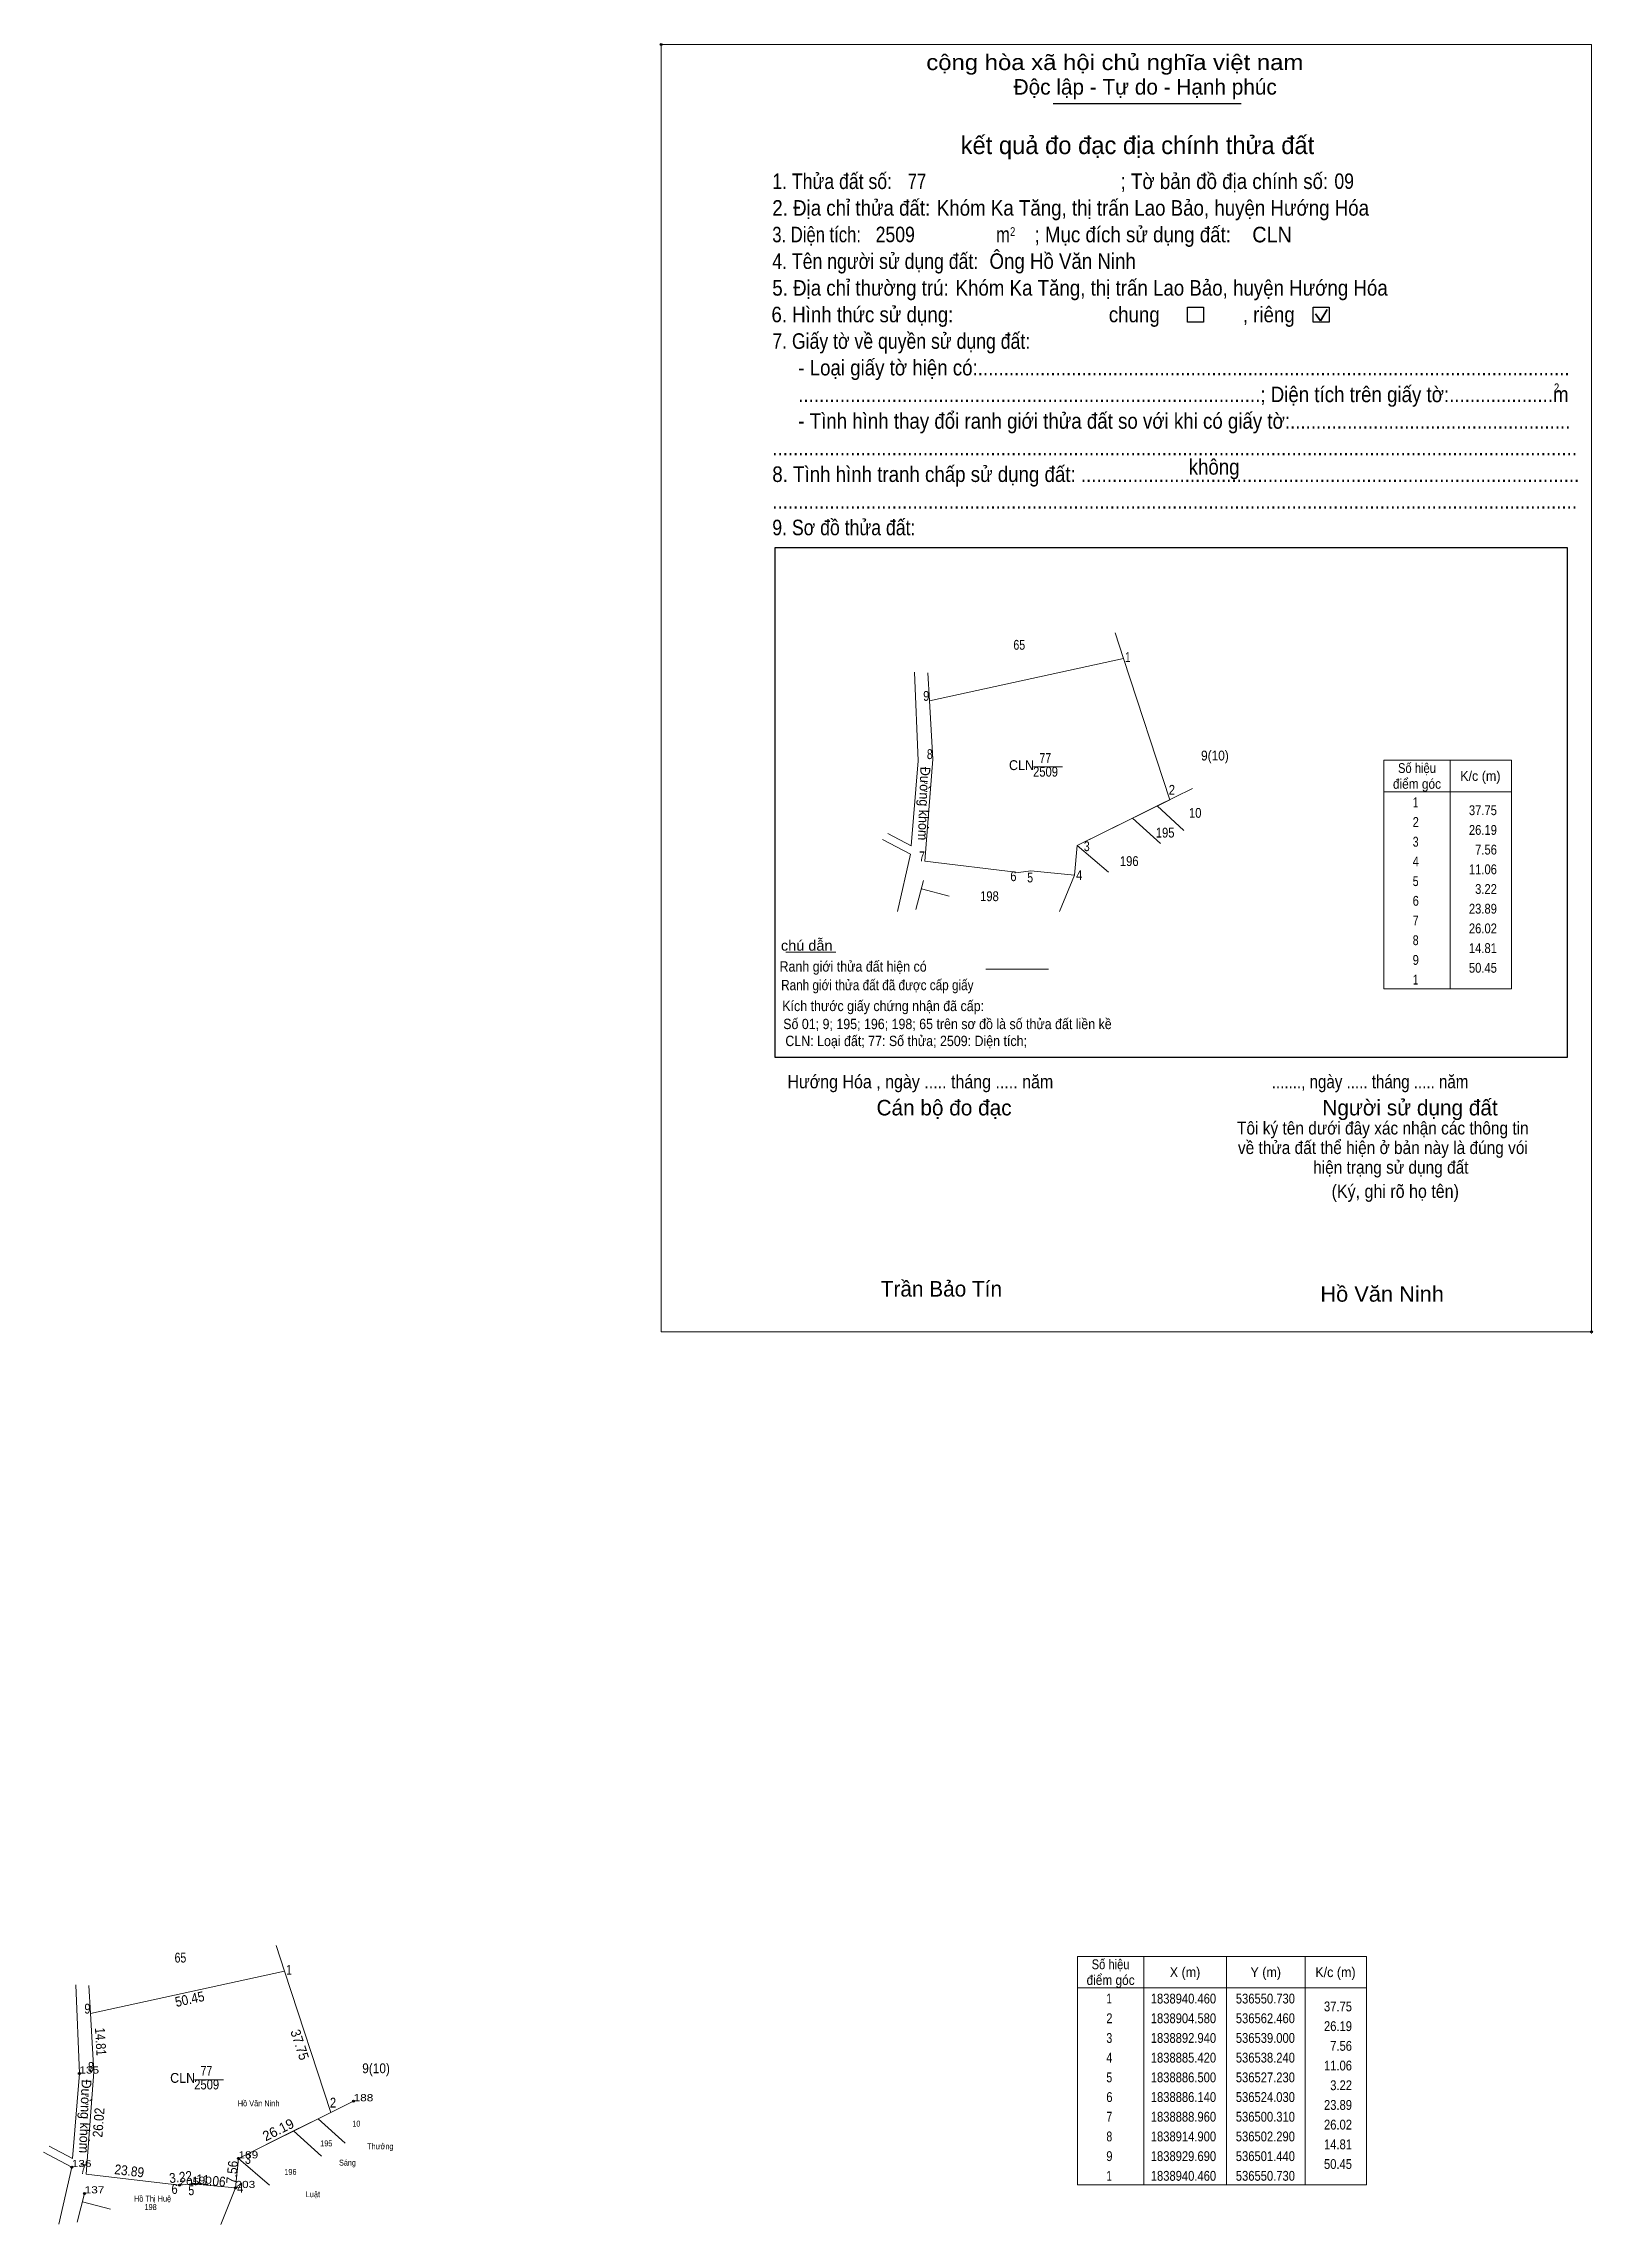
# Model space of a CAD drawing. Header units: metres. Extents: x 535860 to 536883, y 1838876 to 1839430.
# Drawn here: x 536490 to 536883, y 1838876 to 1839430 of the extents above; entities that cross this region are included whole.
import ezdxf
from ezdxf.enums import TextEntityAlignment as Align

# ---------------------------------------------------------------- set-up
doc = ezdxf.new("R2010")
doc.units = ezdxf.units.M
doc.header["$PDMODE"] = 32
doc.header["$PDSIZE"] = 0.5
doc.linetypes.add('SHORT_DASHED', pattern=[2.7, 1.5, -1.2])
for name, color, linetype, lineweight in [('1', 7, 'SHORT_DASHED', 13), ('10', 7, 'Continuous', 13), ('17', 7, 'Continuous', 13), ('2', 7, 'Continuous', 25), ('6', 7, 'Continuous', 13), ('63', 7, 'Continuous', 13)]:
    doc.layers.add(name, color=color, linetype=linetype, lineweight=lineweight)
doc.layers.add('12', color=7, linetype='Continuous')
doc.layers.add('7', color=7, linetype='Continuous')

msp = doc.modelspace()

# ---------------------------------------------------------------- texts
at = {"layer": '1'}
for s, width, p in [('CLN', 0.95, (536737.855, 1839245.33)), ('77', 0.8, (536743.9, 1839247.14)), ('9(10)', 0.9, (536786.97, 1839247.77)), ('2509', 0.85, (536743.955, 1839243.66)), ('77', 0.8, (536530.88, 1838913.92)), ('9(10)', 0.9, (536573.95, 1838914.55)), ('CLN', 0.95, (536524.835, 1838912.11)), ('2509', 0.85, (536530.935, 1838910.44))]:
    msp.add_text(s, height=2.5, dxfattribs=dict(at, width=width)).set_placement(p, align=Align.CENTER)
at = {"layer": '10'}
for s, height, width, p in [('65', 2.5, 0.8, (536737.29, 1839275.87)), ('10', 2.5, 0.85, (536781.965, 1839233.22)), ('195', 2.5, 0.85, (536774.33, 1839228.2)), ('196', 2.5, 0.85, (536765.22, 1839220.97)), ('198', 2.5, 0.85, (536729.71, 1839212.06)), ('65', 2.5, 0.8, (536524.27, 1838942.65)), ('Hồ Văn Ninh', 1.5, 0.9, (536544.125, 1838906.16)), ('10', 1.5, 0.85, (536568.94, 1838901)), ('195', 1.5, 0.85, (536561.305, 1838895.98)), ('Thưởng', 1.5, 0.9, (536575.025, 1838895.24)), ('196', 1.5, 0.85, (536552.2, 1838888.75)), ('Sáng', 1.5, 0.8, (536566.69, 1838891.1)), ('Hồ Thị Huệ', 1.5, 0.9, (536517.19, 1838881.95)), ('Luật', 1.5, 0.9, (536557.915, 1838883.09)), ('198', 1.5, 0.85, (536516.69, 1838879.84))]:
    msp.add_text(s, height=height, dxfattribs=dict(at, width=width)).set_placement(p, align=Align.CENTER)
at = {"layer": '12', "width": 1.25}
for s, p in [('135', (536498.6, 1838914.47)), ('188', (536568.23, 1838907.44)), ('189', (536539, 1838892.94)), ('136', (536496.66, 1838890.73)), ('205', (536524.02, 1838886.14)), ('190', (536527.23, 1838886.5)), ('137', (536499.94, 1838884.06)), ('203', (536538.24, 1838885.42))]:
    msp.add_text(s, height=1.8, dxfattribs=at).set_placement(p)
at = {"layer": '2'}
for s, height, width, p in [('cộng hòa xã hội chủ nghĩa việt nam', 3.943, 1.15, (536713.68, 1839423.02)), ('1. Thửa đất số:', 3.943, 0.85, (536674.57, 1839392.82)), ('; Tờ bản đồ địa chính số:', 3.943, 0.9, (536763.02, 1839392.82)), ('09', 3.937, 0.85, (536817.31, 1839392.85)), ('77', 3.94, 0.8, (536708.96, 1839392.82)), ('2. Địa chỉ thửa đất:', 3.943, 0.9, (536674.57, 1839386.06)), ('Khóm Ka Tăng, thị trấn Lao Bảo, huyện Hướng Hóa', 3.945, 0.9, (536716.35, 1839386.06)), ('3. Diện tích:', 3.943, 0.8, (536674.57, 1839379.3)), ('2509', 3.94, 0.85, (536700.81, 1839379.32)), ('m', 3.943, 0.8, (536731.39, 1839379.3)), ('2', 2.253, 0.8, (536734.94, 1839380.87)), ('; Mục đích sử dụng đất:', 3.943, 0.9, (536741.18, 1839379.3)), ('CLN', 3.95, 0.95, (536796.46, 1839379.28)), ('4. Tên người sử dụng đất:', 3.943, 0.85, (536674.57, 1839372.54)), ('Ông Hồ Văn Ninh', 3.94, 0.9, (536729.72, 1839372.56)), ('5. Địa chỉ thường trú:', 3.943, 0.9, (536674.57, 1839365.76)), ('Khóm Ka Tăng, thị trấn Lao Bảo, huyện Hướng Hóa', 3.945, 0.9, (536721.1, 1839365.76)), ('6. Hình thức sử dụng:', 3.943, 0.9, (536674.35, 1839359)), ('chung                , riêng', 3.943, 0.9, (536760.03, 1839359)), ('7. Giấy tờ về quyền sử dụng đất:', 3.943, 0.85, (536674.57, 1839352.26)), ('     - Loại giấy tờ hiện có:..................................................................................................................', 3.943, 0.9, (536674.57, 1839345.51)), ('     .........................................................................................; Diện tích trên giấy tờ:....................m', 3.943, 0.9, (536674.57, 1839338.72)), ('2', 2.253, 0.8, (536873.07, 1839341.23)), ('     - Tình hình thay đổi ranh giới thửa đất so với khi có giấy tờ:......................................................', 3.943, 0.9, (536674.57, 1839331.98)), ('...........................................................................................................................................................', 3.943, 0.9, (536674.57, 1839325.21)), ('8. Tình hình tranh chấp sử dụng đất: ................................................................................................', 3.943, 0.9, (536674.57, 1839318.46)), ('không', 3.943, 0.9, (536780.3, 1839320.32)), ('9. Sơ đồ thửa đất:', 3.943, 0.85, (536674.57, 1839304.94)), ('...........................................................................................................................................................', 3.943, 0.9, (536674.57, 1839311.7)), ('Hướng Hóa , ngày ..... tháng ..... năm ', 3.377, 0.9, (536678.41, 1839164.56)), ('......., ngày ..... tháng ..... năm ', 3.377, 0.85, (536801.41, 1839164.56)), ('(Ký, ghi rõ họ tên)', 3.38, 0.9, (536816.6, 1839136.74)), ('Hồ Văn Ninh', 3.94, 1.05, (536813.75, 1839110.39))]:
    msp.add_text(s, height=height, dxfattribs=dict(at, width=width)).set_placement(p)
for s, height, p in [('Độc lập - Tự do - Hạnh phúc', 3.943, (536735.85, 1839416.78)), ('Cán bộ đo đạc', 3.943, (536701.04, 1839157.67)), ('Người sử dụng đất', 3.943, (536814.26, 1839157.67)), ('Trần Bảo Tín', 3.945, (536702.12, 1839111.69))]:
    msp.add_text(s, height=height, dxfattribs=at).set_placement(p)
for s, height, p in [('kết quả đo đạc địa chính thửa đất', 4.506, (536767.3, 1839401.69)), ('.', 1.127, (536882.537, 1839102.16))]:
    msp.add_text(s, height=height, dxfattribs=at).set_placement(p, align=Align.CENTER)
at = {"layer": '2', "width": 0.9}
for s, p in [('Tôi ký tên dưới đây xác nhận các thông tin', (536829.615, 1839152.83)), ('về thửa đất thể hiện ở bản này là đúng vói', (536829.63, 1839147.87)), ('hiện trạng sử dụng đất', (536831.64, 1839142.88))]:
    msp.add_text(s, height=3.257, dxfattribs=at).set_placement(p, align=Align.CENTER)
at = {"layer": '6'}
for s, height, width, p in [('chú dẫn', 2.624, 1.05, (536676.76, 1839199.49)), ('Ranh giới thửa đất hiện có ', 2.624, 0.9, (536676.41, 1839194.17)), ('Ranh giới thửa đất đã được cấp giấy', 2.624, 0.85, (536676.81, 1839189.46)), ('Kích thước giấy chứng nhận đã cấp:', 2.624, 0.9, (536677.1, 1839184.15)), ('Số 01; 9; 195; 196; 198; 65 trên sơ đồ là số thửa đất liền kề', 2.62, 0.9, (536677.34, 1839179.58)), (' CLN: Loại đất; 77: Số thửa; 2509: Diện tích;', 2.62, 0.9, (536677.01, 1839175.27))]:
    msp.add_text(s, height=height, dxfattribs=dict(at, width=width)).set_placement(p)
at = {"layer": '63'}
for s, width, p in [(' 1', 0.75, (536765.55, 1839272.77)), (' 9', 0.85, (536714.46, 1839262.91)), (' 8', 0.8, (536715.31, 1839248.12)), (' 2', 0.85, (536776.83, 1839239.06)), ('37.75', 0.85, (536858.58, 1839233.89)), ('26.19', 0.85, (536858.58, 1839228.89)), (' 3', 0.8, (536755.17, 1839224.75)), ('7.56', 0.85, (536858.58, 1839223.89)), (' 7', 0.8, (536713.33, 1839222.18)), (' 4', 0.85, (536753.29, 1839217.42)), ('11.06', 0.85, (536858.58, 1839218.89)), (' 6', 0.85, (536736.59, 1839217.14)), (' 5', 0.8, (536740.79, 1839216.82)), ('3.22', 0.85, (536858.58, 1839213.89)), ('23.89', 0.85, (536858.58, 1839208.89)), ('26.02', 0.85, (536858.58, 1839203.89)), ('14.81', 0.85, (536858.58, 1839198.89)), ('50.45', 0.85, (536858.58, 1839193.89)), (' 1', 0.75, (536552.53, 1838939.55)), (' 9', 0.85, (536501.44, 1838929.69)), ('37.75', 0.85, (536821.78, 1838930.25)), ('26.19', 0.85, (536821.78, 1838925.25)), ('7.56', 0.85, (536821.78, 1838920.25)), (' 8', 0.8, (536502.29, 1838914.9)), ('11.06', 0.85, (536821.78, 1838915.25)), ('3.22', 0.85, (536821.78, 1838910.25)), (' 2', 0.85, (536563.81, 1838905.84)), ('23.89', 0.85, (536821.78, 1838905.25)), ('26.02', 0.85, (536821.78, 1838900.25)), (' 3', 0.8, (536542.15, 1838891.53)), ('14.81', 0.85, (536821.78, 1838895.25)), (' 7', 0.8, (536500.31, 1838888.96)), ('50.45', 0.85, (536821.78, 1838890.25)), (' 6', 0.85, (536523.57, 1838883.92)), (' 5', 0.8, (536527.77, 1838883.6)), (' 4', 0.85, (536540.27, 1838884.2))]:
    msp.add_text(s, height=2.5, dxfattribs=dict(at, width=width)).set_placement(p, align=Align.RIGHT)
for s, width, p in [('Số hiệu', 0.85, (536838.28, 1839244.59)), ('điểm góc', 0.9, (536838.28, 1839240.59)), ('K/c (m)', 0.95, (536854.38, 1839242.59)), (' 1', 0.75, (536837.575, 1839235.89)), (' 2', 0.85, (536837.58, 1839230.89)), (' 3', 0.8, (536837.58, 1839225.89)), (' 4', 0.85, (536837.575, 1839220.89)), (' 5', 0.8, (536837.58, 1839215.89)), (' 6', 0.85, (536837.58, 1839210.89)), (' 8', 0.8, (536837.58, 1839200.89)), (' 7', 0.8, (536837.58, 1839205.89)), (' 9', 0.85, (536837.575, 1839195.89)), (' 1', 0.75, (536837.575, 1839190.89)), ('Số hiệu', 0.85, (536760.48, 1838940.95)), ('điểm góc', 0.9, (536760.48, 1838936.95)), ('X (m)', 0.95, (536779.38, 1838938.95)), ('Y (m)', 0.95, (536799.875, 1838938.95)), ('K/c (m)', 0.95, (536817.58, 1838938.95)), (' 1', 0.75, (536759.775, 1838932.25)), ('1838940.460', 0.85, (536778.98, 1838932.25)), ('536550.730', 0.85, (536799.785, 1838932.25)), (' 2', 0.85, (536759.78, 1838927.25)), ('1838904.580', 0.85, (536778.98, 1838927.25)), ('536562.460', 0.85, (536799.785, 1838927.25)), (' 3', 0.8, (536759.78, 1838922.25)), ('1838892.940', 0.85, (536778.98, 1838922.25)), ('536539.000', 0.85, (536799.785, 1838922.25)), (' 4', 0.85, (536759.775, 1838917.25)), ('1838885.420', 0.85, (536778.98, 1838917.25)), ('536538.240', 0.85, (536799.785, 1838917.25)), (' 5', 0.8, (536759.78, 1838912.25)), (' 6', 0.85, (536759.78, 1838907.25)), ('1838886.500', 0.85, (536778.98, 1838912.25)), ('1838886.140', 0.85, (536778.98, 1838907.25)), ('536527.230', 0.85, (536799.785, 1838912.25)), ('536524.030', 0.85, (536799.785, 1838907.25)), (' 7', 0.8, (536759.78, 1838902.25)), ('1838888.960', 0.85, (536778.98, 1838902.25)), ('536500.310', 0.85, (536799.785, 1838902.25)), (' 8', 0.8, (536759.78, 1838897.25)), ('1838914.900', 0.85, (536778.98, 1838897.25)), ('536502.290', 0.85, (536799.785, 1838897.25)), (' 9', 0.85, (536759.775, 1838892.25)), ('1838929.690', 0.85, (536778.98, 1838892.25)), ('536501.440', 0.85, (536799.785, 1838892.25)), (' 1', 0.75, (536759.775, 1838887.25)), ('1838940.460', 0.85, (536778.98, 1838887.25)), ('536550.730', 0.85, (536799.785, 1838887.25))]:
    msp.add_text(s, height=2.5, dxfattribs=dict(at, width=width)).set_placement(p, align=Align.CENTER)
for s, rotation, width, p in [('Đường khóm', 267.949, 0.95, (536711.872, 1839236.865)), ('50.45', 12.326, 0.9, (536526.888, 1838932.153)), ('14.81', 273.289, 0.85, (536502.764, 1838922.497)), ('37.75', 288.104, 0.95, (536553.391, 1838921.393)), ('Đường khóm', 267.949, 0.95, (536498.852, 1838903.645)), ('26.02', 85.635, 0.9, (536504.723, 1838901.93)), ('23.89', 353.22, 0.9, (536511.142, 1838888.526)), ('3.22', 6.419, 0.9, (536524.465, 1838886.97)), ('11.06', 354.398, 0.9, (536531.868, 1838886.074)), ('7.56', 84.229, 0.9, (536538.636, 1838889.304))]:
    msp.add_text(s, height=2.5, rotation=rotation, dxfattribs=dict(at, width=width)).set_placement(p, align=Align.CENTER)
msp.add_text('26.19', height=2.5, rotation=26.389, dxfattribs=at).set_placement((536549.659, 1838899.08), align=Align.CENTER)

# ---------------------------------------------------------------- linework, layer by layer
at = {"layer": '1', "linetype": 'Continuous'}
for points in [[(536763.76, 1839273.68), (536775.49, 1839237.8), (536752.03, 1839226.16), (536751.27, 1839218.64), (536740.26, 1839219.72), (536737.06, 1839219.36), (536713.34, 1839222.18), (536715.32, 1839248.12), (536714.47, 1839262.91)], [(536550.73, 1838940.46), (536562.46, 1838904.58), (536539, 1838892.94), (536538.24, 1838885.42), (536527.23, 1838886.5), (536524.03, 1838886.14), (536500.31, 1838888.96), (536502.29, 1838914.9), (536501.44, 1838929.69)]]:
    msp.add_lwpolyline(points, close=True, dxfattribs=at)
at = {"layer": '10'}
for p, q in [((536761.65, 1839280.15), (536763.76, 1839273.68)), ((536710.7, 1839270.19), (536711.63, 1839247.69)), ((536714.47, 1839262.91), (536714.06, 1839270.03)), ((536763.76, 1839273.68), (536775.49, 1839237.8)), ((536711.63, 1839247.69), (536709.87, 1839226.12)), ((536713.34, 1839222.18), (536715.32, 1839248.12)), ((536772.3, 1839236.22), (536781.26, 1839240.66)), ((536752.03, 1839226.16), (536766.03, 1839233.11)), ((536772.3, 1839236.22), (536766.03, 1839233.11)), ((536766.03, 1839233.11), (536773.12, 1839226.7)), ((536772.3, 1839236.22), (536779.09, 1839230.01)), ((536709.69, 1839223.95), (536702.55, 1839227.73)), ((536709.87, 1839226.12), (536703.93, 1839229.27)), ((536759.93, 1839219.38), (536752.03, 1839226.16)), ((536706.38, 1839209.42), (536709.69, 1839223.95)), ((536713.34, 1839222.18), (536737.06, 1839219.36)), ((536740.26, 1839219.72), (536737.05, 1839219.36)), ((536712.97, 1839217.28), (536711.05, 1839209.94)), ((536712.42, 1839215.15), (536719.5, 1839213.29)), ((536747.53, 1839209.4), (536751.27, 1839218.64)), ((536548.62, 1838946.93), (536550.73, 1838940.46)), ((536550.73, 1838940.46), (536562.46, 1838904.58)), ((536497.67, 1838936.97), (536498.6, 1838914.47)), ((536501.44, 1838929.69), (536501.03, 1838936.81)), ((536498.6, 1838914.47), (536496.84, 1838892.9)), ((536500.31, 1838888.96), (536502.29, 1838914.9)), ((536559.27, 1838903), (536568.23, 1838907.44)), ((536539, 1838892.94), (536553, 1838899.89)), ((536559.27, 1838903), (536553, 1838899.89)), ((536553, 1838899.89), (536560.09, 1838893.48)), ((536559.27, 1838903), (536566.06, 1838896.79)), ((536496.66, 1838890.73), (536489.52, 1838894.51)), ((536496.84, 1838892.9), (536490.9, 1838896.05)), ((536493.35, 1838876.2), (536496.66, 1838890.73)), ((536500.31, 1838888.96), (536524.03, 1838886.14)), ((536546.9, 1838886.16), (536539, 1838892.94)), ((536499.94, 1838884.06), (536498.02, 1838876.72)), ((536527.23, 1838886.5), (536524.02, 1838886.14)), ((536534.5, 1838876.18), (536538.24, 1838885.42)), ((536499.39, 1838881.93), (536506.47, 1838880.07))]:
    msp.add_line(p, q, dxfattribs=at)
for points in [[(536715.32, 1839248.12), (536714.47, 1839262.91), (536763.76, 1839273.68)], [(536752.03, 1839226.16), (536751.27, 1839218.64), (536740.26, 1839219.72)], [(536502.29, 1838914.9), (536501.44, 1838929.69), (536550.73, 1838940.46)], [(536539, 1838892.94), (536538.24, 1838885.42), (536527.23, 1838886.5)]]:
    msp.add_lwpolyline(points, dxfattribs=at)
at = {"layer": '17'}
msp.add_line((536678, 1839199.14), (536690.67, 1839199.14), dxfattribs=at)
at = {"layer": '2'}
for p, q in [((536745.86, 1839414.49), (536793.62, 1839414.49)), ((536675.33, 1839301.84), (536876.43, 1839301.84)), ((536876.43, 1839301.84), (536876.43, 1839172.39))]:
    msp.add_line(p, q, dxfattribs=at)
at = {"layer": '2', "lineweight": 35}
for p, q in [((536812.48, 1839361.1), (536813.82, 1839359.35)), ((536813.82, 1839359.35), (536815.46, 1839362.28))]:
    msp.add_line(p, q, dxfattribs=at)
at = {"layer": '2', "lineweight": 13}
msp.add_lwpolyline([(536646.37, 1839429.48), (536882.58, 1839429.48), (536882.58, 1839102.77), (536646.37, 1839102.77)], close=True, dxfattribs=at)
at = {"layer": '2'}
for points in [[(536780.04, 1839362.84), (536784.09, 1839362.84), (536784.09, 1839359.06), (536780.04, 1839359.06)], [(536811.95, 1839362.84), (536816.01, 1839362.84), (536816.01, 1839359.06), (536811.95, 1839359.06)]]:
    msp.add_lwpolyline(points, close=True, dxfattribs=at)
msp.add_lwpolyline([(536876.43, 1839172.39), (536675.33, 1839172.39), (536675.33, 1839301.84)], dxfattribs=at)
for p in [(536646.37, 1839429.48), (536882.58, 1839102.77)]:
    msp.add_point(p, dxfattribs=at)
at = {"layer": '6'}
msp.add_line((536728.76, 1839194.82), (536744.75, 1839194.82), dxfattribs=at)
at = {"layer": '63'}
for p, q in [((536846.7, 1839247.84), (536846.7, 1839189.84)), ((536846.7, 1839247.84), (536846.7, 1839189.84)), ((536740.9, 1839246.12), (536748.26, 1839246.12)), ((536829.9, 1839239.84), (536862.3, 1839239.84)), ((536768.88, 1838944.2), (536768.88, 1838886.2)), ((536789.88, 1838944.2), (536789.88, 1838886.2)), ((536809.88, 1838944.2), (536809.88, 1838886.2)), ((536752.08, 1838936.2), (536825.48, 1838936.2)), ((536527.87, 1838912.9), (536535.23, 1838912.9))]:
    msp.add_line(p, q, dxfattribs=at)
for points in [[(536829.9, 1839247.84), (536862.3, 1839247.84), (536862.3, 1839189.84), (536829.9, 1839189.84)], [(536752.08, 1838944.2), (536825.48, 1838944.2), (536825.48, 1838886.2), (536752.08, 1838886.2)]]:
    msp.add_lwpolyline(points, close=True, dxfattribs=at)
at = {"layer": '7'}
for p in [(536498.6, 1838914.47), (536568.23, 1838907.44), (536539, 1838892.94), (536496.66, 1838890.73), (536499.94, 1838884.05), (536524.03, 1838886.14), (536527.23, 1838886.5), (536538.24, 1838885.42)]:
    msp.add_point(p, dxfattribs=at)

msp.set_redraw_order([(e.dxf.handle, doc.entitydb.next_handle()) for e in msp.query("TEXT MTEXT ATTDEF DIMENSION ARC_DIMENSION")])  # texts and dimensions are drawn at this point

doc.saveas('drawing.dxf')
